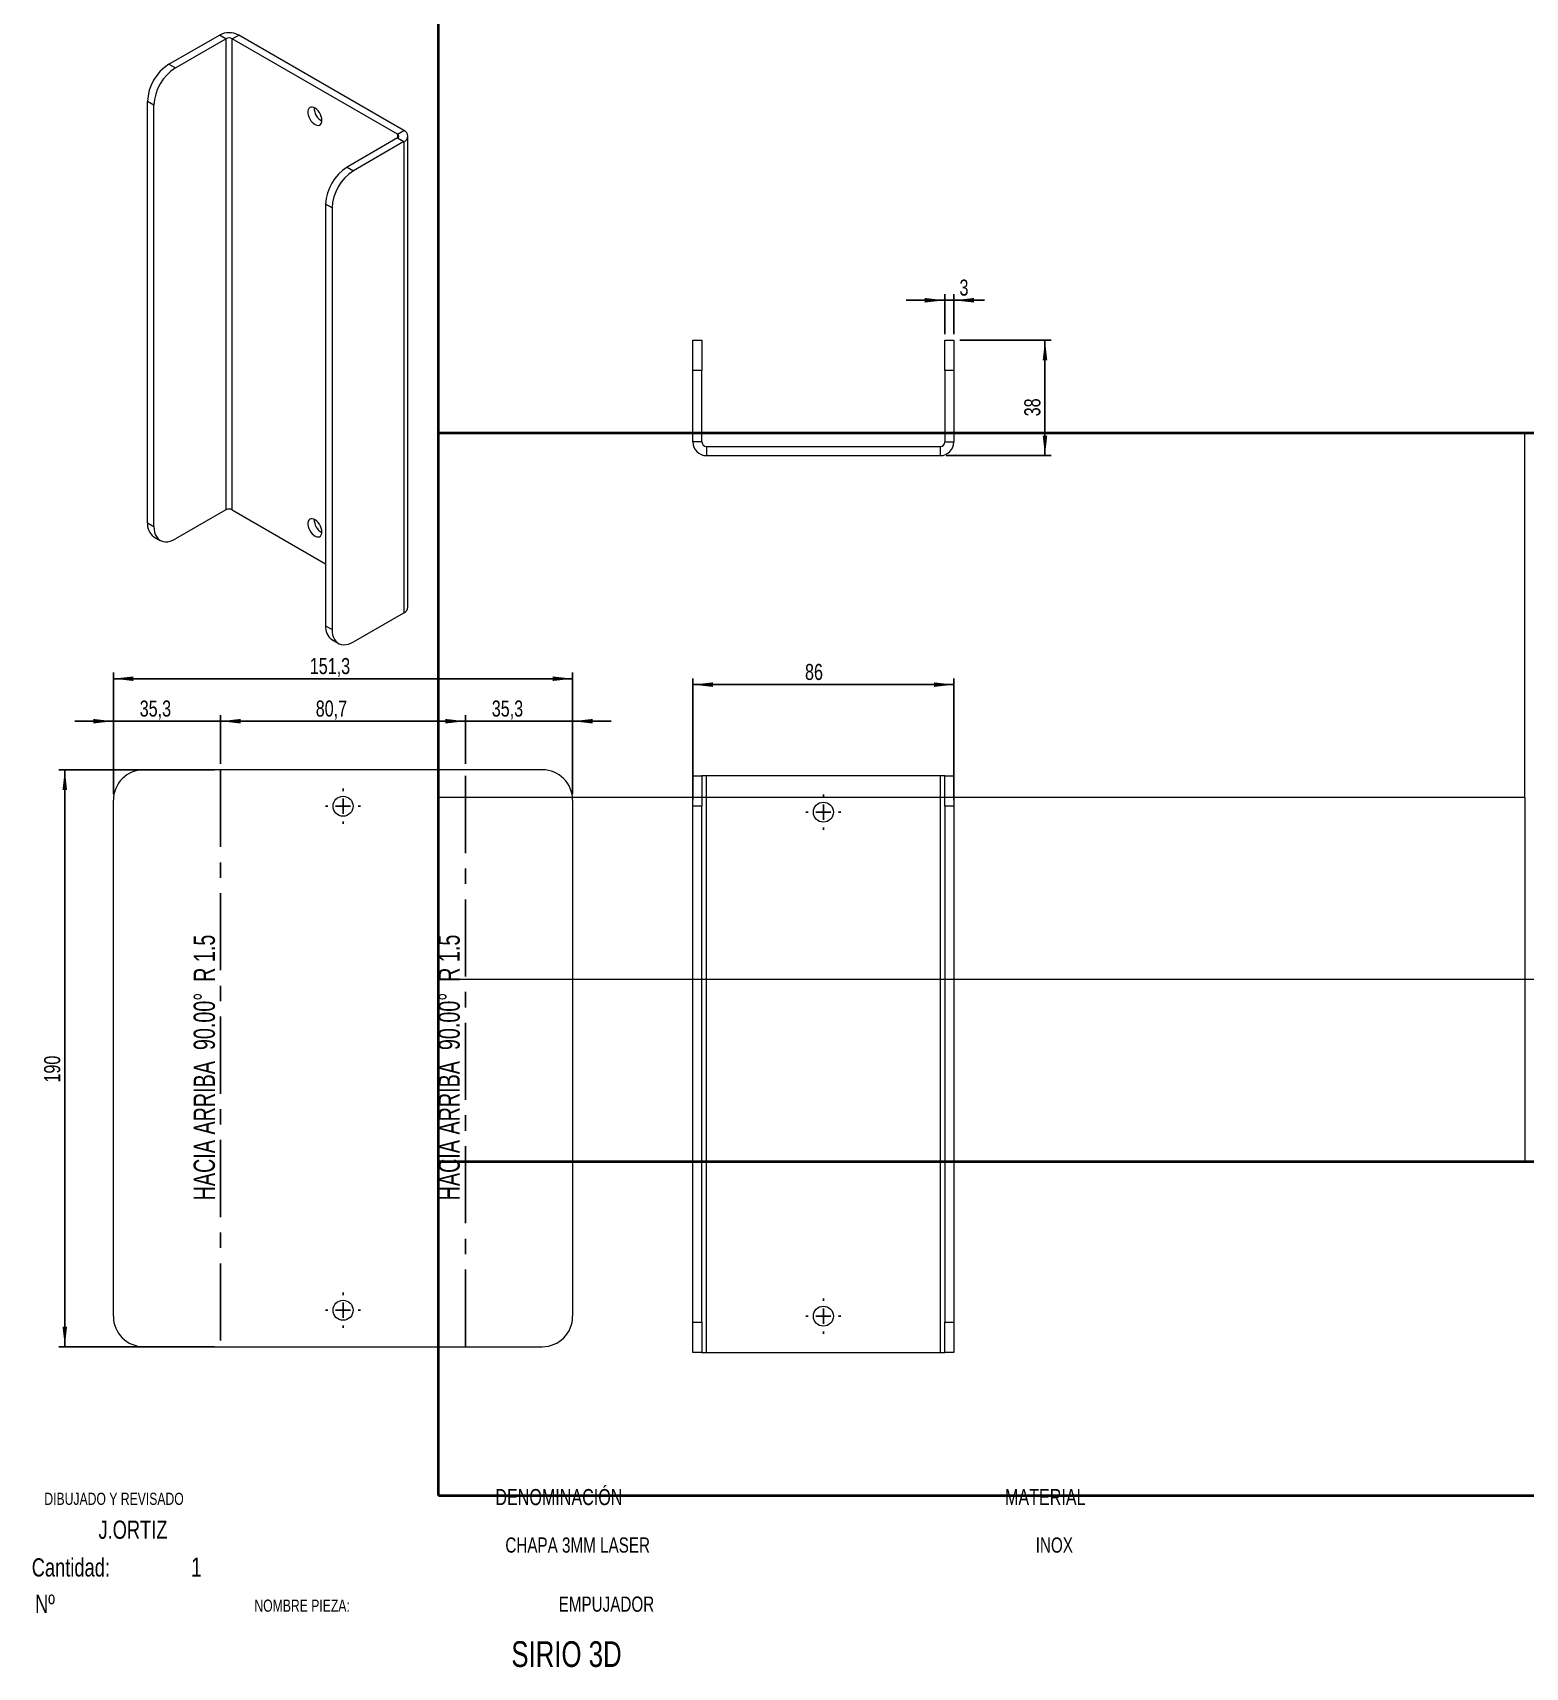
# Model space of a CAD drawing. Header units: millimetres. Extents: x 36 to 2020, y 23 to 2930.
# Drawn here: x 36 to 528, y 23 to 562 of the extents above; entities that cross this region are included whole.
import ezdxf

# ---------------------------------------------------------------- set-up
doc = ezdxf.new("R2010")
doc.units = ezdxf.units.MM
doc.header["$LTSCALE"] = 2
doc.linetypes.add('CENTERX2', pattern=[20.32, 12.7, -2.54, 2.54, -2.54])
doc.layers.add('FORMAT', color=7, linetype='Continuous')
doc.styles.add('SLDTEXTSTYLE0', font='TXT', dxfattribs={"width": 0.75})
doc.styles.add('SLDTEXTSTYLE1', font='TXT', dxfattribs={"width": 0.694444})
doc.dimstyles.new('SLDDIMSTYLE0', dxfattribs={"dimtxt": 5.291667, "dimasz": 6.604, "dimexe": 0, "dimexo": 0.0625, "dimgap": 1.322917, "dimtad": 1, "dimdec": 1, "dimrnd": 1e-09, "dimzin": 12, "dimdsep": 46, "dimtxsty": 'SLDTEXTSTYLE0', "dimsah": 1, "dimcen": 0.09, "dimadec": 0, "dimazin": 3, "dimtfac": 1, "dimtdec": 1, "dimtofl": 0, "dimtmove": 0, "dimatfit": 3, "dimfxl": 0, "dimfrac": 2, "dimtolj": 1, "dimtzin": 12, "dimarcsym": 0})
doc.dimstyles.new('SLDDIMSTYLE1', dxfattribs={"dimtxt": 5.291667, "dimasz": 6.604, "dimexe": 0, "dimexo": 0.0625, "dimgap": 1.322917, "dimtad": 1, "dimdec": 1, "dimrnd": 1e-09, "dimzin": 12, "dimdsep": 46, "dimtxsty": 'SLDTEXTSTYLE0', "dimsah": 1, "dimcen": 0.09, "dimadec": 0, "dimazin": 3, "dimtfac": 1, "dimtdec": 1, "dimtmove": 0, "dimatfit": 0, "dimfxl": 0, "dimfrac": 2, "dimtolj": 1, "dimtzin": 12, "dimarcsym": 0})

msp = doc.modelspace()

# ---------------------------------------------------------------- texts
at = {"color": 7, "linetype": 'Continuous', "lineweight": 0, "style": 'SLDTEXTSTYLE0'}
for s, insert, char_height, attachment_point in [('DIBUJADO Y REVISADO', (40.15, 80.89), 4, 1), ('DENOMINACIÓN', (188.74, 82.11), 5.2917, 1), ('MATERIAL', (356.62, 82.11), 5.292, 1), ('J.ORTIZ', (69.35, 71.72), 6, 2), ('CHAPA 3MM LASER', (215.85, 66.16), 5, 2), ('INOX', (372.89, 66.16), 5, 2), ('1', (90.23, 59.55), 6.35, 2), ('Nº', (37.08, 47.33), 6, 1), ('NOMBRE PIEZA:', (109.35, 45.7), 4, 1), ('EMPUJADOR', (225.33, 46.71), 5, 2)]:
    msp.add_mtext(s, dxfattribs=dict(at, insert=insert, char_height=char_height, attachment_point=attachment_point))
at = {"layer": 'FORMAT', "char_height": 7, "attachment_point": 2, "rotation": 90, "style": 'SLDTEXTSTYLE1'}
for insert in [(89.34, 220.94), (170, 220.94)]:
    msp.add_mtext('HACIA ARRIBA  90.00°  R 1.5', dxfattribs=dict(at, insert=insert))
at = {"layer": 'FORMAT', "attachment_point": 1, "style": 'SLDTEXTSTYLE0'}
for s, insert, char_height in [('Cantidad:', (36, 59.3), 6), ('SIRIO 3D', (194, 31.98), 8.467)]:
    msp.add_mtext(s, dxfattribs=dict(at, insert=insert, char_height=char_height))

# ---------------------------------------------------------------- blocks, each defined once
blk = doc.blocks.new('_D')
at = {"layer": 'FORMAT'}
for p, q in [((253.8, 309.04), (253.8, 349.04)), ((253.8, 347.04), (339.8, 347.04)), ((339.8, 309.04), (339.8, 349.04))]:
    blk.add_line(p, q, dxfattribs=at)
for points in [[(253.8, 347.04), (260.41, 346.29), (260.41, 347.79)], [(339.8, 347.04), (333.2, 347.79), (333.2, 346.29)]]:
    blk.add_solid(points, dxfattribs=at)
at = {"layer": 'FORMAT', "insert": (290.75, 353.87, -15.9), "char_height": 5.292, "attachment_point": 1, "style": 'SLDTEXTSTYLE0'}
blk.add_mtext('86', dxfattribs=at)
blk = doc.blocks.new('SW_CENTERMARKSYMBOL_0')
at = {"layer": 'FORMAT', "color": 0}
for p, q in [((0, 5), (0, 5.8)), ((-5, 0), (-5.8, 0)), ((0, 0), (-2.5, 0)), ((0, 0), (0, 2.5)), ((0, 0), (0, -2.5)), ((0, 0), (2.5, 0)), ((5, 0), (5.8, 0)), ((0, -5), (0, -5.8))]:
    blk.add_line(p, q, dxfattribs=at)
blk = doc.blocks.new('SW_CENTERMARKSYMBOL_1')
at = {"layer": 'FORMAT', "color": 0}
for p, q in [((0, 5), (0, 5.8)), ((-5, 0), (-5.8, 0)), ((0, 0), (-2.5, 0)), ((0, 0), (0, 2.5)), ((0, 0), (0, -2.5)), ((0, 0), (2.5, 0)), ((5, 0), (5.8, 0)), ((0, -5), (0, -5.8))]:
    blk.add_line(p, q, dxfattribs=at)
blk = doc.blocks.new('_D_1')
at = {"layer": 'FORMAT'}
for p, q in [((341.8, 460.46), (371.8, 460.46)), ((369.8, 460.46), (369.8, 422.46)), ((337.3, 422.46), (371.8, 422.46))]:
    blk.add_line(p, q, dxfattribs=at)
for points in [[(369.8, 460.46), (369.05, 453.86), (370.55, 453.86)], [(369.8, 422.46), (370.55, 429.07), (369.05, 429.07)]]:
    blk.add_solid(points, dxfattribs=at)
at = {"layer": 'FORMAT', "insert": (362.98, 435.41, 0.1), "char_height": 5.292, "attachment_point": 1, "rotation": 90, "style": 'SLDTEXTSTYLE0'}
blk.add_mtext('38', dxfattribs=at)
blk = doc.blocks.new('_D_2')
at = {"layer": 'FORMAT'}
for p, q in [((336.8, 462.46), (336.8, 475.63)), ((339.8, 462.46), (339.8, 475.63)), ((336.8, 473.63), (324.1, 473.63)), ((339.8, 473.63), (336.8, 473.63)), ((339.8, 473.63), (349.85, 473.63))]:
    blk.add_line(p, q, dxfattribs=at)
for points in [[(336.8, 473.63), (330.2, 474.38), (330.2, 472.88)], [(339.8, 473.63), (346.41, 472.88), (346.41, 474.38)]]:
    blk.add_solid(points, dxfattribs=at)
at = {"layer": 'FORMAT', "insert": (341.64, 480.45, 0.1), "char_height": 5.29, "attachment_point": 1, "style": 'SLDTEXTSTYLE0'}
blk.add_mtext('3', dxfattribs=at)
blk = doc.blocks.new('_D_3')
at = {"layer": 'FORMAT'}
for p, q in [((62.89, 334.99), (50.19, 334.99)), ((62.89, 310.99), (62.89, 336.99)), ((62.89, 334.99), (98.22, 334.99)), ((98.22, 320.99), (98.22, 336.99)), ((98.22, 334.99), (110.92, 334.99))]:
    blk.add_line(p, q, dxfattribs=at)
for points in [[(62.89, 334.99), (56.28, 335.74), (56.28, 334.24)], [(98.22, 334.99), (104.82, 334.24), (104.82, 335.74)]]:
    blk.add_solid(points, dxfattribs=at)
at = {"layer": 'FORMAT', "insert": (71.57, 341.81, 1.6), "char_height": 5.292, "attachment_point": 1, "style": 'SLDTEXTSTYLE0'}
blk.add_mtext('35,3', dxfattribs=at)
blk = doc.blocks.new('_D_4')
at = {"layer": 'FORMAT'}
for p, q in [((98.22, 320.99), (98.22, 336.99)), ((98.22, 334.99), (178.87, 334.99)), ((178.87, 320.99), (178.87, 336.99))]:
    blk.add_line(p, q, dxfattribs=at)
for points in [[(98.22, 334.99), (104.82, 334.24), (104.82, 335.74)], [(178.87, 334.99), (172.27, 335.74), (172.27, 334.24)]]:
    blk.add_solid(points, dxfattribs=at)
at = {"layer": 'FORMAT', "insert": (129.56, 341.81, 1.6), "char_height": 5.292, "attachment_point": 1, "style": 'SLDTEXTSTYLE0'}
blk.add_mtext('80,7', dxfattribs=at)
blk = doc.blocks.new('_D_5')
at = {"layer": 'FORMAT'}
for p, q in [((178.87, 334.99), (166.17, 334.99)), ((178.87, 320.99), (178.87, 336.99)), ((178.87, 334.99), (214.2, 334.99)), ((214.2, 310.99), (214.2, 336.99)), ((214.2, 334.99), (226.9, 334.99))]:
    blk.add_line(p, q, dxfattribs=at)
for points in [[(178.87, 334.99), (172.27, 335.74), (172.27, 334.24)], [(214.2, 334.99), (220.81, 334.24), (220.81, 335.74)]]:
    blk.add_solid(points, dxfattribs=at)
at = {"layer": 'FORMAT', "insert": (187.55, 341.81, 1.6), "char_height": 5.292, "attachment_point": 1, "style": 'SLDTEXTSTYLE0'}
blk.add_mtext('35,3', dxfattribs=at)
blk = doc.blocks.new('_D_6')
at = {"layer": 'FORMAT'}
for p, q in [((62.89, 310.99), (62.89, 350.99)), ((214.2, 310.99), (214.2, 350.99)), ((214.2, 348.99), (62.89, 348.99))]:
    blk.add_line(p, q, dxfattribs=at)
for points in [[(62.89, 348.99), (69.49, 348.24), (69.49, 349.74)], [(214.2, 348.99), (207.6, 349.74), (207.6, 348.24)]]:
    blk.add_solid(points, dxfattribs=at)
at = {"layer": 'FORMAT', "insert": (127.6, 355.81, 1.6), "char_height": 5.292, "attachment_point": 1, "style": 'SLDTEXTSTYLE0'}
blk.add_mtext('151,3', dxfattribs=at)
blk = doc.blocks.new('_D_7')
at = {"layer": 'FORMAT'}
for p, q in [((96.22, 318.99), (44.89, 318.99)), ((46.89, 318.99), (46.89, 128.99)), ((96.22, 128.99), (44.89, 128.99))]:
    blk.add_line(p, q, dxfattribs=at)
for points in [[(46.89, 318.99), (46.14, 312.39), (47.64, 312.39)], [(46.89, 128.99), (47.64, 135.6), (46.14, 135.6)]]:
    blk.add_solid(points, dxfattribs=at)
at = {"layer": 'FORMAT', "insert": (40.07, 215.98, 1.6), "char_height": 5.292, "attachment_point": 1, "rotation": 90, "style": 'SLDTEXTSTYLE0'}
blk.add_mtext('190', dxfattribs=at)
blk = doc.blocks.new('SW_CENTERMARKSYMBOL_2')
at = {"layer": 'FORMAT', "color": 0}
for p, q in [((0, 5), (0, 5.8)), ((-5, 0), (-5.8, 0)), ((0, 0), (-2.5, 0)), ((0, 0), (0, 2.5)), ((0, 0), (0, -2.5)), ((0, 0), (2.5, 0)), ((5, 0), (5.8, 0)), ((0, -5), (0, -5.8))]:
    blk.add_line(p, q, dxfattribs=at)
blk = doc.blocks.new('SW_CENTERMARKSYMBOL_3')
at = {"layer": 'FORMAT', "color": 0}
for p, q in [((0, 5), (0, 5.8)), ((-5, 0), (-5.8, 0)), ((0, 0), (-2.5, 0)), ((0, 0), (0, 2.5)), ((0, 0), (0, -2.5)), ((0, 0), (2.5, 0)), ((5, 0), (5.8, 0)), ((0, -5), (0, -5.8))]:
    blk.add_line(p, q, dxfattribs=at)

# ---------------------------------------------------------------- dimensions: what is measured, and where the dimension line sits
at = {"layer": 'FORMAT'}
for base, p1, p2, dimstyle, picture, middle in [((336.8, 473.63), (339.8, 460.46), (336.8, 460.46), 'SLDDIMSTYLE1', '_D_2', (345.75, 473.63)), ((62.89, 348.99), (214.2, 308.99), (62.89, 308.99), 'SLDDIMSTYLE0', '_D_6', (138.55, 348.99)), ((339.8, 347.04), (253.8, 307.04), (339.8, 307.04), 'SLDDIMSTYLE0', '_D', (296.8, 347.04)), ((98.22, 334.99), (62.89, 308.99), (98.22, 318.99), 'SLDDIMSTYLE1', '_D_3', (80.55, 334.99)), ((178.8741, 334.9924), (98.2173, 318.9924), (178.8741, 318.9924), 'SLDDIMSTYLE0', '_D_4', (138.5457, 334.9924)), ((214.2, 334.99), (178.87, 318.99), (214.2, 308.99), 'SLDDIMSTYLE1', '_D_5', (196.54, 334.99))]:
    dim = msp.add_linear_dim(base=base, p1=p1, p2=p2, dimstyle=dimstyle, dxfattribs=at)
    dim.commit()
    dim.dimension.update_dxf_attribs({"geometry": picture, "text_midpoint": middle, "dimtype": 160})
for base, p1, p2, picture, middle in [((369.8, 422.46), (339.8, 460.46), (335.3, 422.46), '_D_1', (369.8, 441.46)), ((46.89, 128.99), (98.22, 318.99), (98.22, 128.99), '_D_7', (46.89, 223.99))]:
    dim = msp.add_linear_dim(base=base, p1=p1, p2=p2, angle=90, dimstyle='SLDDIMSTYLE0', dxfattribs=at)
    dim.commit()
    dim.dimension.update_dxf_attribs({"geometry": picture, "text_midpoint": middle, "dimtype": 160})

# ---------------------------------------------------------------- linework, layer by layer
at = {"color": 7, "linetype": 'Continuous', "lineweight": 40}
for p, q in [((170, 80), (170, 2930)), ((170, 430), (2020, 430)), ((170, 190), (2020, 190)), ((170, 80), (2020, 80))]:
    msp.add_line(p, q, dxfattribs=at)
at = {"color": 7, "linetype": 'Continuous', "lineweight": 15}
for p, q in [((81.19, 551.39), (97.81, 560.98)), ((99.93, 559.76), (97.81, 560.98)), ((102.05, 559.76), (104.17, 560.98)), ((158.62, 529.55), (104.17, 560.98)), ((83.31, 550.16), (99.93, 559.76)), ((99.93, 559.76), (99.93, 404.61)), ((156.5, 528.33), (102.05, 559.76)), ((102.05, 404.61), (102.05, 559.76)), ((81.19, 551.39), (83.31, 550.16)), ((76.24, 537.92), (74.12, 539.14)), ((74.12, 400.33), (74.12, 539.14)), ((76.24, 399.11), (76.24, 537.92)), ((156.5, 528.33), (158.62, 529.55)), ((156.5, 528.33), (156.5, 527.1)), ((159.93, 372.57), (159.93, 527.71)), ((156.5, 527.1), (139.88, 517.51)), ((158.62, 525.88), (142, 516.28)), ((156.5, 527.1), (158.62, 525.88)), ((158.62, 525.88), (158.62, 370.73)), ((139.88, 517.51), (142, 516.28)), ((134.93, 504.04), (132.81, 505.26)), ((132.81, 505.26), (132.81, 366.45)), ((134.93, 504.04), (134.93, 365.22)), ((253.8, 460.46), (256.8, 460.46)), ((253.8, 450.46), (253.8, 460.46)), ((256.8, 460.46), (256.8, 450.46)), ((336.8, 460.46), (339.8, 460.46)), ((336.8, 450.46), (336.8, 460.46)), ((339.8, 460.46), (339.8, 450.46)), ((253.8, 426.96), (253.8, 450.46)), ((256.8, 450.46), (253.8, 450.46)), ((256.8, 426.96), (256.8, 450.46)), ((336.8, 450.46), (336.8, 426.96)), ((339.8, 450.46), (336.8, 450.46)), ((339.8, 450.46), (339.8, 426.96)), ((256.8, 426.96), (253.8, 426.96)), ((258.3, 425.46), (258.3, 422.46)), ((258.3, 425.46), (335.3, 425.46)), ((335.3, 425.46), (335.3, 422.46)), ((336.8, 426.96), (339.8, 426.96)), ((528.04, 190), (527.9, 430)), ((258.3, 422.46), (335.3, 422.46)), ((99.93, 404.61), (83.31, 395.02)), ((102.05, 404.61), (132.81, 386.86)), ((74.12, 400.33), (76.24, 399.11)), ((76.19, 395.75), (78.31, 394.53)), ((132.81, 366.45), (134.93, 365.22)), ((142, 361.14), (158.62, 370.73)), ((134.88, 361.87), (137, 360.65)), ((204.2, 318.99), (72.89, 318.99)), ((253.8, 317.04), (256.8, 317.04)), ((253.8, 307.04), (253.8, 317.04)), ((256.8, 317.04), (256.8, 307.04)), ((258.3, 317.04), (256.8, 317.04)), ((258.3, 127.04), (258.3, 317.04)), ((335.3, 317.04), (258.3, 317.04)), ((336.8, 317.04), (335.3, 317.04)), ((335.3, 317.04), (335.3, 127.04)), ((336.8, 307.04), (336.8, 317.04)), ((336.8, 317.04), (339.8, 317.04)), ((339.8, 317.04), (339.8, 307.04)), ((62.89, 138.99), (62.89, 308.99)), ((170, 310), (527.97, 310)), ((214.2, 308.99), (214.2, 138.99)), ((256.8, 307.04), (253.8, 307.04)), ((253.8, 137.04), (253.8, 307.04)), ((256.8, 137.04), (256.8, 307.04)), ((339.8, 307.04), (336.8, 307.04)), ((336.8, 307.04), (336.8, 137.04)), ((339.8, 307.04), (339.8, 137.04)), ((170, 250), (2020, 250)), ((253.8, 137.04), (256.8, 137.04)), ((253.8, 127.04), (253.8, 137.04)), ((256.8, 137.04), (256.8, 127.04)), ((336.8, 137.04), (339.8, 137.04)), ((336.8, 127.04), (336.8, 137.04)), ((339.8, 137.04), (339.8, 127.04)), ((72.89, 128.99), (204.2, 128.99)), ((256.8, 127.04), (253.8, 127.04)), ((256.8, 127.04), (258.3, 127.04)), ((258.3, 127.04), (335.3, 127.04)), ((335.3, 127.04), (336.8, 127.04)), ((339.8, 127.04), (336.8, 127.04))]:
    msp.add_line(p, q, dxfattribs=at)
at = {"color": 7, "linetype": 'CENTERX2'}
for p, q in [((98.22, 318.99), (98.22, 128.99)), ((178.87, 128.99), (178.87, 318.99))]:
    msp.add_line(p, q, dxfattribs=at)
at = {"color": 7, "linetype": 'Continuous', "lineweight": 15, "flags": 128}
for points in [[(131.61, 532.9), (131.55, 533.51), (131.39, 534.15), (131.13, 534.8), (130.78, 535.42), (130.36, 535.99), (129.9, 536.48), (129.4, 536.86), (128.89, 537.12), (128.41, 537.24), (127.96, 537.23), (127.58, 537.07), (127.27, 536.79), (127.06, 536.38), (126.95, 535.87), (126.95, 535.29), (127.06, 534.66), (127.27, 534.01), (127.58, 533.37), (127.96, 532.77), (128.41, 532.24), (128.89, 531.8), (129.4, 531.48), (129.9, 531.29), (130.36, 531.23), (130.78, 531.32), (131.13, 531.54), (131.39, 531.89), (131.55, 532.35), (131.61, 532.9)], [(76.24, 399.11), (76.29, 398.15), (76.44, 397.27), (76.7, 396.47), (77.05, 395.78), (77.49, 395.19), (78.02, 394.72), (78.62, 394.37), (79.29, 394.15), (80.02, 394.06), (80.8, 394.1), (81.62, 394.28), (82.46, 394.59), (83.31, 395.02)], [(131.61, 397.35), (131.55, 397.96), (131.39, 398.61), (131.13, 399.26), (130.78, 399.88), (130.36, 400.45), (129.9, 400.93), (129.4, 401.31), (128.89, 401.57), (128.41, 401.7), (127.96, 401.68), (127.58, 401.53), (127.27, 401.24), (127.06, 400.83), (126.95, 400.33), (126.95, 399.75), (127.06, 399.11), (127.27, 398.46), (127.58, 397.82), (127.96, 397.22), (128.41, 396.69), (128.89, 396.26), (129.4, 395.93), (129.9, 395.74), (130.36, 395.69), (130.78, 395.77), (131.13, 395.99), (131.39, 396.34), (131.55, 396.8), (131.61, 397.35)], [(134.93, 365.22), (134.98, 364.27), (135.13, 363.39), (135.39, 362.59), (135.74, 361.9), (136.18, 361.31), (136.71, 360.84), (137.31, 360.49), (137.98, 360.27), (138.71, 360.18), (139.49, 360.22), (140.31, 360.4), (141.15, 360.71), (142, 361.14)]]:
    msp.add_lwpolyline(points, dxfattribs=at)
at = {"color": 7, "linetype": 'Continuous', "lineweight": 15}
for centre in [(138.55, 306.99), (296.8, 305.04), (138.55, 140.99), (296.8, 139.04)]:
    msp.add_circle(centre, 3.3, dxfattribs=at)
for centre, radius, start, end in [((100.99, 554.84), 6.92, 62.6097, 117.3903), ((100.99, 557.71), 2.31, 62.6097, 117.3903), ((89.43, 538.47), 15.32, 122.5201, 177.4799), ((91.55, 537.24), 15.32, 122.5202, 177.4798), ((133.93, 536.93), 4.87, 178.6954, 241.2993), ((156.26, 527.71), 0.655, 290.7834, 69.2166), ((157.92, 527.71), 1.96, 290.7834, 69.2166), ((148.12, 504.59), 15.32, 122.5201, 177.4799), ((150.24, 503.36), 15.32, 122.5202, 177.4798), ((258.3, 426.96), 4.5, 180, 270), ((258.3, 426.96), 1.5, 180, 270), ((335.3, 426.96), 1.5, 270, 0), ((335.3, 426.96), 4.5, 270, 0), ((100.99, 402.57), 2.31, 62.6097, 117.3903), ((79.21, 399.88), 5.12, 174.9282, 233.7597), ((133.93, 401.39), 4.87, 178.6954, 241.2993), ((157.68, 372.8), 2.26, 294.3747, 354.3052), ((137.9, 366), 5.12, 174.9282, 233.7597), ((72.89, 308.99), 10, 90, 180), ((204.2, 308.99), 10, 0, 90), ((72.89, 138.99), 10, 180, 270), ((204.2, 138.99), 10, 270, 0)]:
    msp.add_arc(centre, radius, start, end, dxfattribs=at)

# ---------------------------------------------------------------- block references
at = {"layer": 'FORMAT'}
for name, p in [('SW_CENTERMARKSYMBOL_3', (138.55, 306.99)), ('SW_CENTERMARKSYMBOL_1', (296.8, 305.04)), ('SW_CENTERMARKSYMBOL_2', (138.55, 140.99)), ('SW_CENTERMARKSYMBOL_0', (296.8, 139.04))]:
    msp.add_blockref(name, p, dxfattribs=at)

msp.set_redraw_order([(e.dxf.handle, doc.entitydb.next_handle()) for e in msp.query("TEXT MTEXT ATTDEF DIMENSION ARC_DIMENSION")])  # texts and dimensions are drawn at this point

doc.saveas('drawing.dxf')
